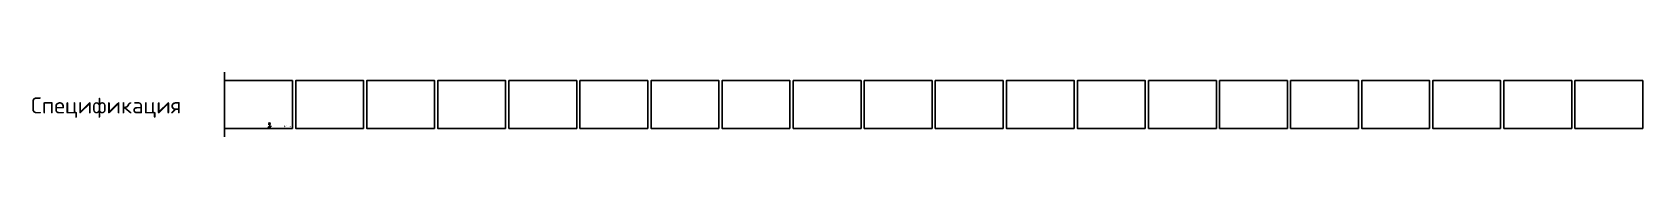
# Model space of a CAD drawing. Header units: millimetres. Extents: x -403105 to 8598000, y -894400 to 0.
# Drawn here: x -238225 to 1756000, y -894400 to -835000 of the extents above; entities that cross this region are included whole.
import ezdxf

# ---------------------------------------------------------------- set-up
doc = ezdxf.new("R2010")
doc.units = ezdxf.units.MM
doc.layers.get('Defpoints').update_dxf_attribs({"color": 6})
doc.layers.add('_Текст 0.25', color=7, linetype='Continuous', lineweight=25)
doc.layers.add('print', color=5, linetype='Continuous')
doc.styles.get("Standard").update_dxf_attribs({"font": 'isocpeur.ttf'})

msp = doc.modelspace()

# ---------------------------------------------------------------- texts
at = {"layer": '_Текст 0.25', "transparency": 33554687, "insert": (79308, -891857), "char_height": 1050.1, "attachment_point": 5}
msp.add_mtext_dynamic_manual_height_columns('{\\W0.5;\\T0.9;\\C5;АО "ПРОЕКТРУСЭНЕРГО"}', width=8496.16, gutter_width=3675, heights=[4304], dxfattribs=at)
at = {"layer": 'Defpoints'}
msp.add_text('Спецификация', height=20000, dxfattribs=at).set_placement((-239713, -875766))

# ---------------------------------------------------------------- blocks, each defined once
blk = doc.blocks.new('A$C9a5560e3')
h = blk.add_hatch(color=5)
h.dxf.hatch_style = 1
h.paths.add_polyline_path([(5.2, 6.1), (0, 6.1), (0.8, 5.4), (0.8, 0.7), (0, 0.2), (0, 0.2), (2.6, 0.2), (1.8, 0.7), (1.8, 5.6), (5.2, 5.6), (5.2, 1.5), (4.8, 1.6), (4.3, 2), (4, 2.4), (3.8, 2.8), (3.8, 3.1), (2.7, 2), (3.1, 1.6), (3.6, 1.3), (4.3, 0.9), (5.2, 0.6), (5.2, -0.4), (5, -0.7), (4.7, -1), (4.2, -1.2), (7.1, -1.2), (6.6, -1), (6.3, -0.7), (6.3, -0.4), (6.3, 0.6), (6.5, 0.7), (7.2, 0.9), (7.8, 1.2), (8.5, 1.6), (9, 2.1), (9.5, 2.8), (9.7, 3.3), (9.9, 3.7), (10, 4.3), (10.1, 4.9), (10, 5.8), (9.8, 6.6), (9.3, 7.4), (8.8, 8.1), (8.2, 8.6), (7.3, 9), (6.5, 9.2), (5.7, 9.3), (4.9, 9.2), (4.1, 9), (3.5, 8.6), (3.1, 8.3), (2.8, 8), (3.8, 7), (3.8, 7.8), (4, 8.1), (4.3, 8.4), (4.7, 8.5), (5.2, 8.6)])
h.paths.add_polyline_path([(6.3, 6.1), (6.3, 8.6), (6.8, 8.6), (7.3, 8.3), (7.7, 8.1), (8.1, 7.8), (8.6, 7.4), (8.9, 6.9), (9.1, 6.4), (9.3, 5.9), (9.3, 5.5), (9.3, 5.1), (7, 5.1), (6.8, 5), (6.7, 4.8), (6.7, 4.5), (9.3, 4.5), (9.3, 4), (9.1, 3.4), (8.8, 3), (8.5, 2.6), (8.1, 2.2), (7.4, 1.8), (6.8, 1.6), (6.3, 1.5), (6.3, 5.2), (6.4, 5.5), (6.6, 5.8), (7.1, 6.1)], flags=16)
h = blk.add_hatch(color=141)
h.dxf.hatch_style = 1
h.paths.add_polyline_path([(2.6, 0.2), (0, 0.2), (0.4, -0.4), (2.9, -0.4)])
h = blk.add_hatch(color=141)
h.dxf.hatch_style = 1
h.paths.add_polyline_path([(5.2, 5.6), (1.8, 5.6), (1.8, 0.7), (2.2, 0.4), (2.2, 4.8), (5.2, 4.8)])
h = blk.add_hatch(color=141)
h.dxf.hatch_style = 1
h.paths.add_polyline_path([(5, 7.9), (5.2, 8), (5.2, 8.6), (4.7, 8.5), (4.3, 8.4), (4, 8.1), (3.8, 7.8), (3.8, 7), (4.3, 6.4), (4.3, 7.3), (4.6, 7.6)])
h = blk.add_hatch(color=141)
h.dxf.hatch_style = 1
h.paths.add_polyline_path([(7.3, 8.3), (6.8, 8.6), (6.3, 8.6), (6.3, 6.1), (6.7, 6.1), (6.7, 7.9), (7, 7.9), (7.4, 7.8), (8.1, 7.5), (8.8, 7), (8.6, 7.4), (8.1, 7.8), (7.7, 8.1)])
h = blk.add_hatch(color=141)
h.dxf.hatch_style = 1
h.paths.add_polyline_path([(10.2, 2.6), (10.3, 3.2), (10.4, 4), (10.3, 4.7), (10.3, 5.5), (10.1, 6), (9.8, 6.6), (10, 5.8), (10.1, 4.9), (10, 4.3), (9.9, 3.7), (9.7, 3.3), (9.5, 2.8), (9, 2.1), (8.5, 1.6), (7.8, 1.2), (7.2, 0.9), (6.5, 0.7), (6.3, 0.6), (6.3, -0.4), (6.3, -0.7), (6.6, -1), (6.7, -1), (6.7, 0), (7.9, 0.4), (8.8, 0.9), (9.6, 1.7)])
h = blk.add_hatch(color=141)
h.dxf.hatch_style = 1
h.paths.add_polyline_path([(7.1, 6.1), (6.6, 5.8), (6.4, 5.5), (6.3, 5.2), (6.3, 1.5), (6.7, 1.6), (6.7, 4.5), (6.7, 4.8), (6.8, 5), (7, 5.1), (7.6, 5.1)])
h = blk.add_hatch(color=141)
h.dxf.hatch_style = 1
h.paths.add_polyline_path([(9.3, 4.5), (6.7, 4.5), (7.1, 3.9), (9.3, 3.9), (9.3, 4)])
h = blk.add_hatch(color=141)
h.dxf.hatch_style = 1
h.paths.add_polyline_path([(7.1, -1.2), (4.2, -1.2), (4.6, -1.8), (7.5, -1.8)])
blk = doc.blocks.new('Макеев')
at = {"color": 172}
blk.add_lwpolyline([(3.3, 0.4), (3.3, 0.3), (3.3, 0.1), (3.2, 0), (3.2, -0.2), (3.1, -0.5), (3.1, -0.8), (3, -1), (3.1, -1.2), (3.1, -1.3), (3.3, -1.3), (3.4, -1.3), (3.5, -1.2), (3.7, -1), (4, -0.7), (4.3, -0.2), (4.5, 0.2), (4.8, 0.7), (5, 1.1), (5.2, 1.5), (5.4, 1.8), (5.6, 2.1), (5.9, 2.4), (6, 2.6), (6.2, 2.8), (6.4, 3), (6.5, 3.1), (6.3, 2.8), (6.1, 2.6), (5.9, 2.3), (5.8, 2.1), (5.7, 2), (5.6, 1.8), (5.5, 1.5), (5.3, 1.2), (5.2, 1.1), (5.1, 0.8), (5, 0.6), (5, 0.4), (4.9, 0.2), (4.9, 0.1), (5, -0.1), (5, -0.1), (5.1, -0.2), (5.2, -0.1), (5.3, -0.1), (5.5, 0.1), (5.6, 0.1), (5.7, 0.3), (6, 0.5), (6.4, 1), (7.2, 2.4), (6.5, 1.2), (6.5, 1), (6.4, 0.8), (6.2, 0.3), (6.2, 0), (6.2, -0.2), (6.3, -0.4), (6.4, -0.4), (6.5, -0.4), (6.7, -0.3), (6.8, -0.2), (7.2, 0.1), (7.5, 0.5), (7.7, 0.9), (7.9, 1.2), (8.1, 1.6), (8.3, 2.2), (8.5, 2.8), (8.6, 3.2), (8.7, 3.6), (8.7, 3.9), (8.7, 4.2), (8.7, 4.4), (8.7, 4.7), (8.6, 4.9), (8.5, 5.2), (8.4, 5.2), (8.3, 5.3), (8.1, 5.3), (7.9, 5.2), (7.7, 5.1), (7.4, 5), (7.2, 4.9), (6.9, 4.6), (6.5, 4.2), (6.3, 3.9), (6, 3.5), (5.6, 3), (5.2, 2.4), (4.9, 1.9), (4.6, 1.2), (4.4, 0.7), (4.2, 0.2), (4, -0.2), (4, -0.4), (4, -0.8), (4, -0.9), (4, -1.2), (4.1, -1.4), (4.3, -1.5), (4.4, -1.7), (4.7, -1.9), (4.9, -1.9), (5.2, -2), (5.6, -1.9), (6.1, -1.8), (6.5, -1.6), (6.9, -1.3), (7.3, -1), (7.6, -0.7), (8, -0.3), (8.3, 0), (8.7, 0.5), (9.3, 1.2), (9.7, 1.6), (10, 2.2), (10.3, 2.5), (10.7, 3.1), (10.9, 3.3), (11.1, 3.7), (11.2, 3.9), (11.2, 3.9), (11.2, 3.9), (11.1, 3.9), (11, 3.8), (10.8, 3.6), (10.6, 3.4), (10.4, 3.1), (10.1, 2.6), (9.8, 2), (9.6, 1.4), (9.4, 1.1), (9.2, 0.5), (9.2, 0.3), (9.1, 0), (9.1, -0.1), (9.1, -0.2), (9.2, -0.2), (9.3, -0.3), (9.3, -0.3), (9.5, -0.3), (9.6, -0.1), (9.8, 0.1), (9.9, 0.3), (9.9, 0.4), (9.9, 0.5), (9.9, 0.6), (9.8, 0.6), (9.6, 0.6), (9.4, 0.5), (9.4, 0.4)], dxfattribs=at)

# ---------------------------------------------------------------- linework, layer by layer
at = {"color": 5, "lineweight": 20, "transparency": 33554687}
for p, q in [((53881, -892974), (53621, -893162)), ((54555, -892387), (53881, -892974)), ((54410, -892541), (54322, -892597)), ((54345, -892842), (54356, -892779)), ((54354, -892863), (54345, -892842)), ((54408, -892892), (54354, -892863)), ((54356, -892779), (54406, -892678)), ((54406, -892678), (54421, -892654)), ((54539, -892844), (54408, -892892)), ((54421, -892654), (54479, -892561)), ((54479, -892561), (54597, -892368)), ((54597, -892368), (54555, -892387)), ((54597, -892368), (54863, -892110)), ((54886, -892568), (54627, -892788)), ((54863, -892110), (54882, -892095)), ((54882, -892095), (55806, -891259)), ((55173, -892279), (54886, -892568)), ((55158, -892130), (55145, -892238)), ((55145, -892238), (55170, -892281)), ((55203, -892021), (55158, -892130)), ((55170, -892281), (55399, -892088)), ((55261, -892284), (55170, -892281)), ((55267, -891916), (55203, -892021)), ((55372, -892239), (55261, -892284)), ((55423, -891730), (55267, -891916)), ((55484, -892155), (55372, -892239)), ((55399, -892088), (55431, -892055)), ((55648, -891523), (55423, -891730)), ((55431, -892055), (55524, -891968)), ((55530, -892118), (55484, -892155)), ((55740, -891364), (55497, -891568)), ((55524, -891968), (56237, -891342)), ((55710, -891981), (55530, -892118)), ((55888, -891338), (55648, -891523)), ((55714, -891885), (55708, -891987)), ((55708, -891987), (55717, -892015)), ((55764, -891783), (55714, -891885)), ((55717, -892015), (55758, -892035)), ((55843, -891888), (55719, -891963)), ((55821, -891275), (55740, -891364)), ((55758, -892035), (55896, -892027)), ((55796, -891750), (55764, -891783)), ((56210, -891389), (55796, -891750)), ((55884, -891837), (55843, -891888)), ((56069, -891707), (55884, -891837)), ((56035, -891274), (55888, -891338)), ((55896, -892027), (56021, -891978)), ((56122, -891665), (56069, -891707)), ((56285, -891551), (56122, -891665)), ((56230, -891386), (56210, -891389)), ((56230, -891386), (56360, -891305)), ((56237, -891342), (56230, -891386)), ((56488, -891392), (56285, -891551)), ((56334, -891676), (56318, -891732)), ((56318, -891732), (56340, -891755)), ((56406, -891598), (56334, -891676)), ((56340, -891755), (56377, -891762)), ((56377, -891762), (56676, -891614)), ((56601, -891412), (56406, -891598)), ((56497, -891265), (56540, -891279)), ((56673, -891373), (56601, -891412)), ((56605, -891608), (56641, -891555)), ((56617, -891616), (56605, -891608)), ((56676, -891614), (56617, -891616)), ((56667, -891515), (56641, -891555)), ((56641, -891555), (56673, -891555)), ((56742, -891457), (56667, -891515)), ((56673, -891555), (56821, -891490)), ((56676, -891614), (56947, -891435)), ((56880, -891378), (56742, -891457)), ((56821, -891490), (56896, -891468)), ((56896, -891468), (56975, -891459)), ((56975, -891459), (57358, -891423)), ((57358, -891423), (58205, -891475))]:
    msp.add_line(p, q, dxfattribs=at)
for centre, radius, start, end in [((64568, -902672), 14338, 129.246983, 134.060981), ((55813, -891272), 14.6, 62.818703, 117.083694), ((55813, -891268), 10.9, 319.706993, 52.13715), ((53470, -887571), 5093, 300.07133, 311.334747), ((56110, -891387), 136, 19.570272, 123.20952), ((56502, -891529), 265, 90.917187, 122.182966), ((56438, -891300), 105, 298.502828, 11.99161), ((56784, -891498), 167, 76.844221, 131.651036), ((56809, -891369), 35.4, 312.989711, 69.018272), ((56932, -891436), 77.9, 65.421645, 132.243931), ((56918, -891391), 52.9, 303.698379, 28.592006)]:
    msp.add_arc(centre, radius, start, end, dxfattribs=at)
at = {"color": 5, "transparency": 33554687}
msp.add_open_spline([(55231, -887531), (55069, -887458), (54904, -887513), (54841, -887932), (55099, -888115), (55609, -888045), (55910, -887755), (55782, -887605), (55290, -887726), (55279, -887943), (55378, -888203), (55811, -888137), (56094, -887719), (56344, -887711), (56267, -887939), (56010, -887913), (55058, -887902), (54812, -887711), (54741, -887905), (54841, -888244), (55675, -888225), (56112, -888086), (56340, -888009), (56458, -888042), (56623, -888027)], degree=3, dxfattribs=at)
at = {"layer": 'Defpoints'}
msp.add_xline((0, 0), (0, -1), dxfattribs=at)
at = {"layer": 'print'}
for points in [[(84000, -894400), (0, -894400), (0, -835000), (84000, -835000)], [(172000, -894400), (88000, -894400), (88000, -835000), (172000, -835000)], [(260000, -894400), (176000, -894400), (176000, -835000), (260000, -835000)], [(348000, -894400), (264000, -894400), (264000, -835000), (348000, -835000)], [(436000, -894400), (352000, -894400), (352000, -835000), (436000, -835000)], [(524000, -894400), (440000, -894400), (440000, -835000), (524000, -835000)], [(612000, -894400), (528000, -894400), (528000, -835000), (612000, -835000)], [(700000, -894400), (616000, -894400), (616000, -835000), (700000, -835000)], [(788000, -894400), (704000, -894400), (704000, -835000), (788000, -835000)], [(876000, -894400), (792000, -894400), (792000, -835000), (876000, -835000)], [(964000, -894400), (880000, -894400), (880000, -835000), (964000, -835000)], [(1052000, -894400), (968000, -894400), (968000, -835000), (1052000, -835000)], [(1140000, -894400), (1056000, -894400), (1056000, -835000), (1140000, -835000)], [(1228000, -894400), (1144000, -894400), (1144000, -835000), (1228000, -835000)], [(1316000, -894400), (1232000, -894400), (1232000, -835000), (1316000, -835000)], [(1404000, -894400), (1320000, -894400), (1320000, -835000), (1404000, -835000)], [(1492000, -894400), (1408000, -894400), (1408000, -835000), (1492000, -835000)], [(1580000, -894400), (1496000, -894400), (1496000, -835000), (1580000, -835000)], [(1668000, -894400), (1584000, -894400), (1584000, -835000), (1668000, -835000)], [(1756000, -894400), (1672000, -894400), (1672000, -835000), (1756000, -835000)]]:
    msp.add_lwpolyline(points, close=True, dxfattribs=at)

# ---------------------------------------------------------------- block references
at = {"xscale": 221.2739632578542, "yscale": 221.2739632578542, "zscale": 221.2739632578542}
for p in [(54077, -889373), (54239, -893252)]:
    msp.add_blockref('Макеев', p, dxfattribs=at)
at = {"transparency": 33554687, "xscale": 210.0205294222975, "yscale": 210.0205294222975, "zscale": 210.0205294222975}
msp.add_blockref('A$C9a5560e3', (73175, -892658), dxfattribs=at)

msp.set_redraw_order([(e.dxf.handle, doc.entitydb.next_handle()) for e in msp.query("TEXT MTEXT ATTDEF DIMENSION ARC_DIMENSION")])  # texts and dimensions are drawn at this point

doc.saveas('drawing.dxf')
